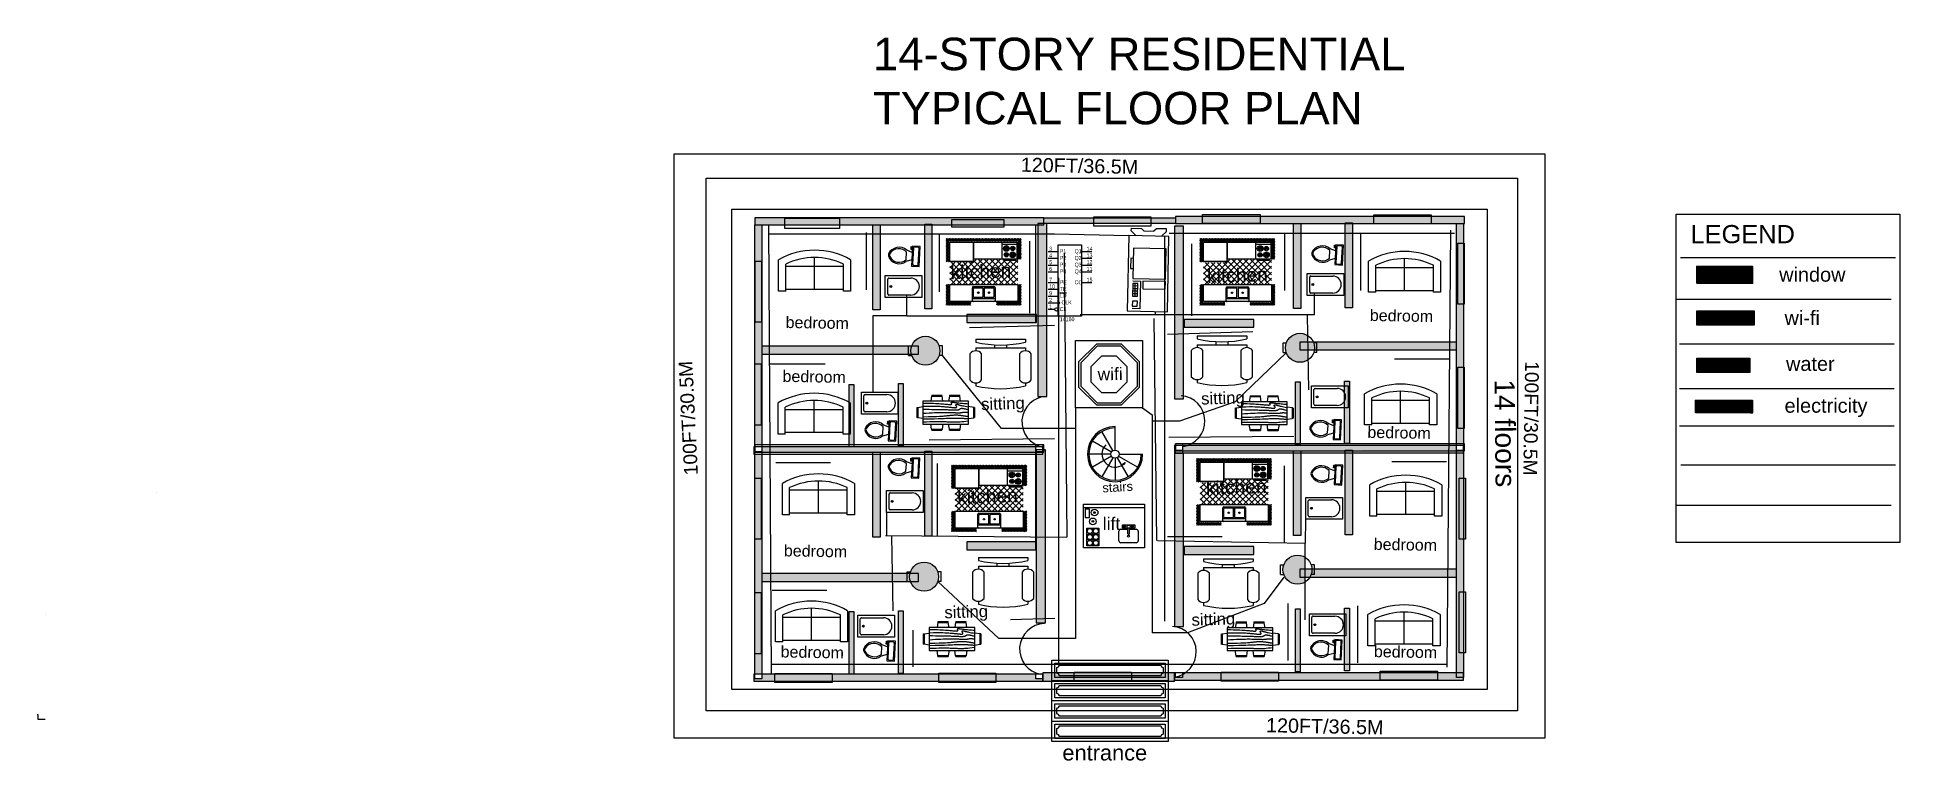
# Model space of a CAD drawing. Header units: inches. Extents: x -228269 to 13832, y -307 to 356953.
# Drawn here: x 35 to 13832, y -307 to 5054 of the extents above; entities outside this region: 2.
import ezdxf

# ---------------------------------------------------------------- set-up
doc = ezdxf.new("R2010")
doc.units = ezdxf.units.IN
doc.header["$MEASUREMENT"] = 0
doc.layers.get('0').update_dxf_attribs({"color": 40})
doc.layers.get('Defpoints').update_dxf_attribs({"color": 3})
for name, color, linetype in [('blocks', 151, 'Continuous'), ('CP-NAME', 7, 'Continuous'), ('door', 7, 'Continuous'), ('elec', 1, 'Continuous'), ('water', 5, 'Continuous'), ('wifi', 40, 'Continuous'), ('window', 6, 'Continuous')]:
    doc.layers.add(name, color=color, linetype=linetype)
doc.styles.get("Standard").update_dxf_attribs({"font": 'arial.ttf'})

msp = doc.modelspace()

# ---------------------------------------------------------------- texts
at = {"layer": 'blocks'}
for s, height, rotation, p in [('120FT/36.5M', 104.69, 358.8323, (7320, 4058)), ('100FT/30.5M', 102.09, 92.8208, (4929, 1811)), ('100FT/30.5M', 102.09, 269.0113, (11058, 2655)), ('14 floors', 149.3, 270.6236, (10830, 2519)), ('120FT/36.5M', 104.69, 358.8323, (9137, -95))]:
    msp.add_text(s, height=height, rotation=rotation, dxfattribs=at).set_placement(p)
msp.add_text('LEGEND', height=134.7, dxfattribs=at).set_placement((12282, 3528))
at = {"layer": 'CP-NAME'}
for s, p in [('window', (12939, 3243)), ('wi-fi', (12979, 2923)), ('water', (12990, 2582)), ('electricity', (12979, 2272))]:
    msp.add_text(s, height=105.5, dxfattribs=at).set_placement(p)
at = {"layer": 'CP-NAME', "insert": (6226, 5051), "char_height": 240.83, "attachment_point": 1}
msp.add_mtext_dynamic_manual_height_columns('14-STORY RESIDENTIAL TYPICAL FLOOR PLAN', width=4192.61, gutter_width=1204, heights=[0], dxfattribs=at)
at = {"layer": 'Defpoints'}
for s, height, rotation, p in [('kitchen', 101.4, 1.8453, (6803, 3261)), ('kitchen', 101.4, 1.8453, (8703, 3233)), ('bedroom', 85.1, 359.0135, (9906, 2952)), ('bedroom', 85.1, 359.0135, (5578, 2900)), ('bedroom', 85.1, 359.0135, (5555, 2501)), ('sitting', 88.7, 1.8453, (7028, 2291)), ('sitting', 88.7, 1.8453, (8658, 2332)), ('bedroom', 85.1, 359.0135, (9888, 2086)), ('kitchen', 101.4, 1.8453, (6851, 1595)), ('stairs', 67.9, 3.3621, (7927, 1681)), ('kitchen', 101.4, 1.8453, (8694, 1662)), ('bedroom', 85.1, 359.0135, (5565, 1208)), ('bedroom', 85.1, 359.0135, (9935, 1256)), ('sitting', 88.7, 1.8453, (6756, 748)), ('sitting', 88.7, 1.8453, (8587, 693)), ('bedroom', 85.1, 359.0135, (5541, 459)), ('bedroom', 85.1, 359.0135, (9936, 461))]:
    msp.add_text(s, height=height, rotation=rotation, dxfattribs=at).set_placement(p)
for s, height, p in [('lift', 93.5, (7928, 1403)), ('entrance', 115.6, (7629, -305))]:
    msp.add_text(s, height=height, dxfattribs=at).set_placement(p)
at = {"layer": 'wifi'}
msp.add_text('wifi', height=92.1, rotation=1.2173, dxfattribs=at).set_placement((7891, 2511))

# ---------------------------------------------------------------- blocks, each defined once
blk = doc.blocks.new('Bath Tub - 26 x 60 in.')
for p, q in [((8, -18), (10, -18)), ((9, -17), (9, -19))]:
    blk.add_line(p, q)
blk.add_lwpolyline([(0, -36), (0, 0), (60, 0), (60, -36)], close=True)
for points in [[(4, -30), (4, -6)], [(6, -4), (42, -4)], [(42, -32), (6, -32)]]:
    blk.add_lwpolyline(points)
for radius in [1.5, 1]:
    blk.add_circle((9, -18), radius)
for centre, radius, start, end in [((5.75, -5.75), 1.77, 81.8699, 188.1301), ((5.75, -30.25), 1.77, 171.8699, 278.1301), ((42, -18), 14, 270, 90)]:
    blk.add_arc(centre, radius, start, end)
blk = doc.blocks.new('Toilet - top')
for p, q in [((-10, -8.5), (-8, -8.5)), ((-10, -9.5), (-10, -8.5)), ((-7, -9.5), (-10, -9.5)), ((-8, -8.5), (-8, -8)), ((-7, -8), (-7, -9.5)), ((-4, -8), (-6, -14)), ((4, -14), (-4, -14)), ((4, -8), (6, -14)), ((9.5, -6), (9.5, -2))]:
    blk.add_line(p, q)
blk.add_lwpolyline([(10.5, -8), (10.5, 0), (-10.5, 0), (-10.5, -8)], close=True)
for points in [[(-9.5, -2), (-9.5, -6)], [(8.5, -1), (-8.5, -1)], [(-8.5, -7), (8.5, -7)]]:
    blk.add_lwpolyline(points)
for centre, radius, start, end in [((-8.6, -1.9), 0.884, 81.8699, 188.1301), ((-8.6, -6.1), 0.884, 171.8699, 278.1301), ((3.5, -21.6), 12.2, 141.4691, 247.9714), ((4.2, -21.8), 11.3, 136.3677, 238.9468), ((-3.5, -21.6), 12.2, 292.0284, 38.5307), ((-4.2, -21.8), 11.3, 301.053, 43.6321), ((8.6, -1.9), 0.884, 351.8699, 98.1301), ((8.6, -6.1), 0.884, 261.8699, 8.1301), ((0, -27.9), 4, 245.7318, 294.2682), ((0, -29), 4, 254.8605, 285.1395)]:
    blk.add_arc(centre, radius, start, end)
blk = doc.blocks.new('Staircase - Spiral')
for p, q in [((-2.2579, 3.91), (-14.25, 24.681)), ((0, 4.5), (0, 30)), ((-4.5, 0), (-28.5, 0)), ((-3.8566, 2.226), (-24.6818, 14.25)), ((4.5, 0), (30, 0)), ((-3.8954, -2.2492), (-24.6818, -14.2502)), ((-2.2755, -3.9415), (-14.25, -24.6819)), ((0, -4.5002), (0, -28.5002)), ((2.2614, -3.9171), (14.25, -24.6819)), ((3.8999, -2.2518), (24.6817, -14.2502)), ((8.5, -10.5002), (11, -9.0002)), ((9, -11.0002), (8.5, -10.5002)), ((9, -11.0002), (9.5, -11.5002)), ((11, -9.0002), (9.5, -11.5002))]:
    blk.add_line(p, q)
blk.add_circle((0, 0), 4.5)
for radius, start, end in [(30, 90, 0), (28.5, 90, 0), (14.2215, 135, 309.2894)]:
    blk.add_arc((0, 0), radius, start, end)
blk = doc.blocks.new('Kitchen Layout - 7 x 8 ft')
for p, q in [((-5, 81.3), (2.7, 89)), ((-5, 83.4), (0.6, 89)), ((-5, 85.6), (-1.6, 89)), ((-5, 87.7), (-3.7, 89)), ((-1, 85), (-5, 89)), ((-1, 82.9), (-5, 86.9)), ((-1, 80.7), (-5, 84.7)), ((-5, 79.2), (-1, 83.2)), ((-1, 78.6), (-5, 82.6)), ((-5, 77.1), (-1, 81.1)), ((-1, 76.5), (-5, 80.5)), ((-5, 75), (-1, 79)), ((1.1, 85), (-2.9, 89)), ((3.2, 85), (-0.8, 89)), ((0.8, 85), (4.8, 89)), ((5.3, 85), (1.3, 89)), ((2.9, 85), (6.9, 89)), ((7.5, 85), (3.5, 89)), ((5, 85), (9, 89)), ((9.6, 85), (5.6, 89)), ((7.2, 85), (11.2, 89)), ((11.7, 85), (7.7, 89)), ((9.3, 85), (13.3, 89)), ((13.8, 85), (9.8, 89)), ((11.4, 85), (15.4, 89)), ((15.9, 85), (11.9, 89)), ((13.5, 85), (17.5, 89)), ((18.1, 85), (14.1, 89)), ((15.7, 85), (19.7, 89)), ((20.2, 85), (16.2, 89)), ((17.8, 85), (21.8, 89)), ((22.3, 85), (18.3, 89)), ((19.9, 85), (23.9, 89)), ((24.4, 85), (20.4, 89)), ((22, 85), (26, 89)), ((26.5, 85), (22.5, 89)), ((24.1, 85), (28.1, 89)), ((28.7, 85), (24.7, 89)), ((26.3, 85), (30.3, 89)), ((30.8, 85), (26.8, 89)), ((28.4, 85), (32.4, 89)), ((32.9, 85), (28.9, 89)), ((30.5, 85), (34.5, 89)), ((35, 85), (31, 89)), ((32.6, 85), (36.6, 89)), ((37.2, 85), (33.2, 89)), ((34, 84), (96, 84)), ((34, 60), (34, 84)), ((34.7, 85), (38.7, 89)), ((39.3, 85), (35.3, 89)), ((36.9, 85), (40.9, 89)), ((41.4, 85), (37.4, 89)), ((39, 85), (43, 89)), ((43.5, 85), (39.5, 89)), ((41.1, 85), (45.1, 89)), ((45.6, 85), (41.6, 89)), ((43.2, 85), (47.2, 89)), ((47.8, 85), (43.8, 89)), ((45.4, 85), (49.4, 89)), ((49.9, 85), (45.9, 89)), ((47.5, 85), (51.5, 89)), ((52, 85), (48, 89)), ((49.6, 85), (53.6, 89)), ((54.1, 85), (50.1, 89)), ((51.7, 85), (55.7, 89)), ((56.2, 85), (52.2, 89)), ((53.8, 85), (57.8, 89)), ((58.4, 85), (54.4, 89)), ((56, 85), (60, 89)), ((60.5, 85), (56.5, 89)), ((58.1, 85), (62.1, 89)), ((62.6, 85), (58.6, 89)), ((60.2, 85), (64.2, 89)), ((64.7, 85), (60.7, 89)), ((62.3, 85), (66.3, 89)), ((66.9, 85), (62.9, 89)), ((64.4, 85), (68.4, 89)), ((69, 85), (65, 89)), ((66.6, 85), (70.6, 89)), ((71.1, 85), (67.1, 89)), ((68.7, 85), (72.7, 89)), ((73.2, 85), (69.2, 89)), ((70.8, 85), (74.8, 89)), ((75.3, 85), (71.3, 89)), ((72.9, 85), (76.9, 89)), ((77.5, 85), (73.5, 89)), ((74, 81), (95, 81)), ((75.1, 85), (79.1, 89)), ((79.6, 85), (75.6, 89)), ((77.2, 85), (81.2, 89)), ((81.7, 85), (77.7, 89)), ((79.3, 85), (83.3, 89)), ((83.8, 85), (79.8, 89)), ((81.4, 85), (85.4, 89)), ((85.9, 85), (81.9, 89)), ((83.5, 85), (87.5, 89)), ((88.1, 85), (84.1, 89)), ((85.7, 85), (89.7, 89)), ((90.2, 85), (86.2, 89)), ((87.8, 85), (91.8, 89)), ((92.3, 85), (88.3, 89)), ((89.9, 85), (93.9, 89)), ((94.4, 85), (90.4, 89)), ((92, 85), (96, 89)), ((96.6, 85), (92.6, 89)), ((94.1, 85), (98.1, 89)), ((101, 82.7), (94.7, 89)), ((96, 84), (96, 60)), ((96.3, 85), (100.3, 89)), ((101, 84.8), (96.8, 89)), ((97, 83.6), (101, 87.6)), ((97, 81.5), (101, 85.5)), ((101, 80.6), (97, 84.6)), ((97, 79.4), (101, 83.4)), ((101, 78.4), (97, 82.4)), ((97, 77.2), (101, 81.2)), ((101, 76.3), (97, 80.3)), ((97, 75.1), (101, 79.1)), ((101, 86.9), (98.9, 89)), ((-1, 74.4), (-5, 78.4)), ((-5, 72.8), (-1, 76.8)), ((-1, 72.2), (-5, 76.2)), ((-5, 70.7), (-1, 74.7)), ((-1, 70.1), (-5, 74.1)), ((-5, 68.6), (-1, 72.6)), ((-1, 68), (-5, 72)), ((-5, 66.5), (-1, 70.5)), ((-1, 65.9), (-5, 69.9)), ((-5, 64.3), (-1, 68.3)), ((-1, 63.8), (-5, 67.8)), ((-5, 62.2), (-1, 66.2)), ((-1, 61.6), (-5, 65.6)), ((-5, 60.1), (-1, 64.1)), ((-1, 59.5), (-5, 63.5)), ((-5, 58), (-1, 62)), ((-1, 57.4), (-5, 61.4)), ((-1.7, 56), (-5, 59.3)), ((-3.8, 56), (-5, 57.2)), ((-4.9, 56), (-1, 59.9)), ((-2.7, 56), (-1, 57.7)), ((0, 57), (33, 57)), ((0, 30.6), (24.4, 55)), ((0, 39.1), (15.9, 55)), ((0, 47.5), (7.5, 55)), ((1.9, 24), (32.9, 55)), ((33.8, 24), (2.8, 55)), ((10.4, 24), (45.9, 59.5)), ((42.3, 24), (11.3, 55)), ((18.9, 24), (54.4, 59.5)), ((50.7, 24), (19.7, 55)), ((27.4, 24), (62.9, 59.5)), ((59.2, 24), (28.2, 55)), ((31, 55), (31, 56)), ((32, 55), (31, 55)), ((32, 56), (32, 55)), ((33, 55.1), (37.4, 59.5)), ((67.7, 24), (33.7, 58)), ((96, 60), (34, 60)), ((35.9, 24), (71.4, 59.5)), ((76.2, 24), (40.7, 59.5)), ((44.3, 24), (77.8, 57.5)), ((84.7, 24), (49.2, 59.5)), ((52.8, 24), (86.3, 57.5)), ((93.2, 24), (57.7, 59.5)), ((61.3, 24), (96, 58.7)), ((96, 29.7), (66.2, 59.5)), ((96, 38.1), (76.6, 57.5)), ((80, 60), (80, 59)), ((82, 59), (82, 60)), ((96, 46.6), (85.1, 57.5)), ((87, 59), (87, 60)), ((89, 60), (89, 59)), ((96, 55.1), (93.6, 57.5)), ((101, 74.2), (97, 78.2)), ((97, 73), (101, 77)), ((101, 72.1), (97, 76.1)), ((97, 70.9), (101, 74.9)), ((101, 69.9), (97, 73.9)), ((97, 68.8), (101, 72.8)), ((101, 67.8), (97, 71.8)), ((97, 66.6), (101, 70.6)), ((101, 65.7), (97, 69.7)), ((97, 64.5), (101, 68.5)), ((101, 63.6), (97, 67.6)), ((97, 62.4), (101, 66.4)), ((101, 61.5), (97, 65.5)), ((97, 60.3), (101, 64.3)), ((100.3, 60), (97, 63.3)), ((98.2, 60), (97, 61.2)), ((98.8, 60), (101, 62.2)), ((101, 60), (101, 60)), ((25.3, 24), (0, 49.3)), ((16.8, 24), (0, 40.8)), ((8.3, 24), (0, 32.3)), ((69.8, 24), (96, 50.2)), ((78.3, 24), (96, 41.7)), ((86.8, 24), (96, 33.2)), ((-5, 21.9), (-2.9, 24)), ((-5, 19.8), (-1, 23.8)), ((-1, 19.2), (-5, 23.2)), ((-5, 17.7), (-1, 21.7)), ((-1, 17.1), (-5, 21.1)), ((-5, 15.6), (-1, 19.6)), ((-1, 15), (-5, 19)), ((-5, 13.4), (-1, 17.4)), ((-1, 12.8), (-5, 16.8)), ((-5, 11.3), (-1, 15.3)), ((-1, 10.7), (-5, 14.7)), ((-5, 9.2), (-1, 13.2)), ((-1, 8.6), (-5, 12.6)), ((-5, 7.1), (-1, 11.1)), ((-1, 6.5), (-5, 10.5)), ((-5, 4.9), (-1, 8.9)), ((-1, 4.4), (-5, 8.4)), ((-5, 2.8), (-1, 6.8)), ((-1, 2.2), (-5, 6.2)), ((-5, 0.7), (-1, 4.7)), ((-1, 0.1), (-5, 4.1)), ((-5, -1.4), (-1, 2.6)), ((2, -5), (-5, 2)), ((-5, -3.5), (-1, 0.5)), ((-1, 21.3), (-3.7, 24)), ((-1, 23.5), (-1.5, 24)), ((0, 24), (96, 24)), ((0, 0), (0, 24)), ((96, 0), (0, 0)), ((64, 4), (32, 4)), ((47.3, 6.5), (47.3, 18.5)), ((48.8, 18.5), (48.8, 6.5)), ((93.2, -5), (101, 2.8)), ((95.2, 24), (96, 24.8)), ((95.4, -5), (101, 0.6)), ((96, 24), (96, 0)), ((97, 22.1), (98.9, 24)), ((97, 20), (101, 24)), ((101, 19), (97, 23)), ((97, 17.9), (101, 21.9)), ((101, 16.9), (97, 20.9)), ((97, 15.7), (101, 19.7)), ((101, 14.8), (97, 18.8)), ((97, 13.6), (101, 17.6)), ((101, 12.7), (97, 16.7)), ((97, 11.5), (101, 15.5)), ((101, 10.5), (97, 14.5)), ((97, 9.4), (101, 13.4)), ((101, 8.4), (97, 12.4)), ((97, 7.2), (101, 11.2)), ((101, 6.3), (97, 10.3)), ((97, 5.1), (101, 9.1)), ((101, 4.2), (97, 8.2)), ((97, 3), (101, 7)), ((101, 2.1), (97, 6.1)), ((97, 0.9), (101, 4.9)), ((101, -0.1), (97, 3.9)), ((101, -2.2), (97, 1.8)), ((101, 21.2), (98.2, 24)), ((101, 23.3), (100.3, 24)), ((-0.1, -5), (-5, -0.1)), ((-2.2, -5), (-5, -2.2)), ((-4.4, -5), (-5, -4.4)), ((-4.3, -5), (-0.3, -1)), ((-2.2, -5), (1.8, -1)), ((-0.1, -5), (3.9, -1)), ((4.1, -5), (0.1, -1)), ((2, -5), (6, -1)), ((6.2, -5), (2.2, -1)), ((4.1, -5), (8.1, -1)), ((8.4, -5), (4.4, -1)), ((6.3, -5), (10.3, -1)), ((10.5, -5), (6.5, -1)), ((8.4, -5), (12.4, -1)), ((12.6, -5), (8.6, -1)), ((10.5, -5), (14.5, -1)), ((14.7, -5), (10.7, -1)), ((12.6, -5), (16.6, -1)), ((16.8, -5), (12.8, -1)), ((14.8, -5), (18.8, -1)), ((19, -5), (15, -1)), ((16.9, -5), (20.9, -1)), ((21.1, -5), (17.1, -1)), ((19, -5), (23, -1)), ((23.2, -5), (19.2, -1)), ((21.1, -5), (25.1, -1)), ((25.3, -5), (21.3, -1)), ((23.2, -5), (27.2, -1)), ((27.5, -5), (23.5, -1)), ((25.4, -5), (29.4, -1)), ((29.6, -5), (25.6, -1)), ((27.5, -5), (30, -2.5)), ((30, -3.3), (27.7, -1)), ((29.6, -5), (30, -4.6)), ((30, -1.2), (29.8, -1)), ((66, -2.5), (67.5, -1)), ((66, -4.7), (69.7, -1)), ((69.9, -5), (66, -1.1)), ((67.8, -5), (66, -3.2)), ((67.8, -5), (71.8, -1)), ((72, -5), (68, -1)), ((69.9, -5), (73.9, -1)), ((74.1, -5), (70.1, -1)), ((72, -5), (76, -1)), ((76.2, -5), (72.2, -1)), ((74.1, -5), (78.1, -1)), ((78.4, -5), (74.4, -1)), ((76.3, -5), (80.3, -1)), ((80.5, -5), (76.5, -1)), ((78.4, -5), (82.4, -1)), ((82.6, -5), (78.6, -1)), ((80.5, -5), (84.5, -1)), ((84.7, -5), (80.7, -1)), ((82.6, -5), (86.6, -1)), ((86.9, -5), (82.9, -1)), ((84.8, -5), (88.8, -1)), ((89, -5), (85, -1)), ((86.9, -5), (90.9, -1)), ((91.1, -5), (87.1, -1)), ((89, -5), (93, -1)), ((93.2, -5), (89.2, -1)), ((91.1, -5), (95.1, -1)), ((95.3, -5), (91.3, -1)), ((97.5, -5), (93.5, -1)), ((99.6, -5), (95.6, -1)), ((101, -4.3), (97, -0.3)), ((97.5, -5), (101, -1.5)), ((99.6, -5), (101, -3.6))]:
    blk.add_line(p, q)
for points in [[(0, 56), (0, 84), (33, 84), (33, 56)], [(74, 60), (74, 84), (95, 84), (95, 60)], [(76, 58), (76, 59), (93, 59), (93, 58)]]:
    blk.add_lwpolyline(points, close=True)
for points in [[(32, 1.5), (32, 19.5)], [(33.5, 21), (62.5, 21)], [(33.5, 6.5), (33.5, 18.5)], [(62.5, 0), (33.5, 0)], [(34.5, 19.5), (46.3, 19.5)], [(46.3, 5.5), (34.5, 5.5)], [(49.8, 19.5), (61.5, 19.5)], [(61.5, 5.5), (49.8, 5.5)], [(62.5, 18.5), (62.5, 6.5)], [(64, 19.5), (64, 1.5)]]:
    blk.add_lwpolyline(points)
for centre, radius in [((80, 75), 4), ((80, 75), 3), ((80, 66), 3), ((80, 75), 2), ((80, 66), 2), ((80, 75), 1), ((80, 66), 1), ((89, 66), 4), ((89, 75), 3), ((89, 66), 3), ((89, 75), 2), ((89, 66), 2), ((89, 75), 1), ((89, 66), 1), ((40.5, 12.5), 1), ((40.5, 12.5), 0.5), ((55.5, 12.5), 1), ((55.5, 12.5), 0.5)]:
    blk.add_circle(centre, radius)
for centre, radius, start, end in [((33.5, 19.5), 1.5, 90, 180), ((33.5, 1.5), 1.5, 180, 270), ((34.5, 18.5), 1, 90, 180), ((34.5, 6.5), 1, 180, 270), ((46.3, 18.5), 1, 0, 90), ((46.3, 6.5), 1, 270, 0), ((49.8, 18.5), 1, 90, 180), ((49.8, 6.5), 1, 180, 270), ((61.5, 18.5), 1, 0, 90), ((61.5, 6.5), 1, 270, 0), ((62.5, 19.5), 1.5, 0, 90), ((62.5, 1.5), 1.5, 270, 0)]:
    blk.add_arc(centre, radius, start, end)
blk = doc.blocks.new('Sofa - Roundback Loveseat 5 ft.')
at = {"linetype": 'Continuous'}
for p, q in [((-24, -33.99998), (-24, -11.46958)), ((-23.9998, -13.38178), (23.99986, -13.38178)), ((0, -32.44198), (0, -5.99998)), ((24.00004, -33.99998), (24.00004, -11.46958)), ((-24, -32.44198), (24.00004, -32.44198))]:
    blk.add_line(p, q, dxfattribs=at)
for points in [[(-24, -33.99998), (-30, -33.99998), (-30, -7.99998)], [(30.00004, -7.99998), (30.00004, -33.99998), (24.00004, -33.99998)]]:
    blk.add_lwpolyline(points, dxfattribs=at)
for centre, radius, start, end in [((0, -60.24998), 60.24998, 60.13715, 119.8628), ((0, -61.38438), 55.38444, 64.32083, 115.6792)]:
    blk.add_arc(centre, radius, start, end, dxfattribs=at)
blk = doc.blocks.new('Chair - Desk')
at = {"linetype": 'Continuous'}
for p, q in [((-8.5, 0), (-8.5, -1)), ((-8.5, 0), (8.5, 0)), ((8.5, 0), (8.5, -1)), ((-10.5, -5), (-10.5, -14)), ((-8.5, -3), (-8.5, -4)), ((-8.5, -3), (8.5, -3)), ((-6.5, -14), (-6.5, -5)), ((-2, -3), (-2, -1.9355)), ((2, -1.9576), (2, -3)), ((6.5, -5), (6.5, -14)), ((8.5, -3), (8.5, -4)), ((10.5, -14), (10.5, -5)), ((-8.5, -15), (-8.5, -16)), ((8.5, -15), (8.5, -16))]:
    blk.add_line(p, q, dxfattribs=at)
for centre, radius, start, end in [((-8.5, -6.5), 2.5, 36.8699, 143.1301), ((0, 34.625), 36.625, 256.5803, 283.4197), ((8.5, -6.5), 2.5, 36.8699, 143.1301), ((-8.5, -12.5), 2.5, 216.8699, 323.1301), ((0, 19.625), 36.625, 256.5803, 283.4197), ((8.5, -12.5), 2.5, 216.8699, 323.1301)]:
    blk.add_arc(centre, radius, start, end, dxfattribs=at)
blk = doc.blocks.new('Dining Set - 36 x 72 in.')
at = {"linetype": 'Continuous'}
for p, q in [((-45.5, 8), (-44.5004, 8.15617)), ((-45.5, 8), (-45.5, -8)), ((-44.5, -8.15843), (-44.5, 8.15338)), ((-44.0006, 8.23428), (-35.9976, 9.48474)), ((-44, 8.23041), (-44, -8.23915)), ((36, 18), (-36, 18)), ((-36, 18), (-36, -18)), ((-22.2343, 26.00059), (-23.4847, 17.99762)), ((-22.2304, 26), (-5.7608, 26)), ((-22, 27.5), (-22.1562, 26.50042)), ((-5.8416, 26.5), (-22.1534, 26.5)), ((-22, 27.5), (-6, 27.5)), ((-5.8437, 26.49966), (-6, 27.5)), ((-4.5152, 17.99762), (-5.7655, 25.99926)), ((5.7657, 26.00059), (4.5153, 17.99762)), ((5.7696, 26), (22.2392, 26)), ((6, 27.5), (5.8438, 26.50042)), ((22.1584, 26.5), (5.8466, 26.5)), ((6, 27.5), (22, 27.5)), ((22.1563, 26.49966), (22, 27.5)), ((23.4848, 17.99762), (22.2345, 25.99926)), ((44.0006, 8.23428), (35.9976, 9.48474)), ((36, -18), (36, 18)), ((44, 8.23041), (44, -8.23915)), ((44.5, -8.15843), (44.5, 8.15338)), ((45.5, 8), (44.5005, 8.15617)), ((45.5, 8), (45.5, -8)), ((-44.4997, -8.15631), (-45.5, -8)), ((-35.9976, -9.48476), (-43.9993, -8.2345)), ((-36, -18), (36, -18)), ((-22.2343, -26.0006), (-23.4847, -17.99762)), ((-22.2304, -26), (-5.7608, -26)), ((-22, -27.5), (-22.1562, -26.50044)), ((-5.8416, -26.5), (-22.1534, -26.5)), ((-22, -27.5), (-6, -27.5)), ((-5.8437, -26.49967), (-6, -27.5)), ((-4.5152, -17.99762), (-5.7655, -25.99928)), ((5.7657, -26.0006), (4.5153, -17.99762)), ((5.7696, -26), (22.2392, -26)), ((6, -27.5), (5.8438, -26.50044)), ((22.1584, -26.5), (5.8466, -26.5)), ((6, -27.5), (22, -27.5)), ((22.1563, -26.49967), (22, -27.5)), ((23.4848, -17.99762), (22.2345, -25.99928)), ((35.9976, -9.48476), (43.9993, -8.2345)), ((44.4997, -8.15631), (45.5, -8))]:
    blk.add_line(p, q, dxfattribs=at)
for points in [[(-36, 15), (-31.1772, 14.97754), (-26.8079, 14.91406), (-22.8538, 14.81543), (-19.276, 14.6875), (-16.0362, 14.53613), (-13.0957, 14.36718), (-10.4159, 14.18652), (-7.9583, 14), (-5.6904, 13.81315), (-3.6035, 13.63021), (-1.6954, 13.45508), (0.0365, 13.29166), (1.5945, 13.14388), (2.9811, 13.01562), (4.1988, 12.9108), (5.25, 12.83333), (6.1393, 12.78613), (6.8802, 12.76823), (7.4883, 12.77767), (7.9792, 12.8125), (8.3685, 12.87077), (8.6719, 12.95052), (8.9049, 13.0498), (9.0833, 13.16666), (9.2205, 13.29899), (9.3216, 13.44401), (9.3895, 13.59879), (9.4271, 13.76041), (9.4373, 13.92594), (9.4232, 14.09245), (9.3875, 14.257), (9.3333, 14.41666), (9.2638, 14.56917), (9.1836, 14.71484), (9.0975, 14.85465), (9.0104, 14.98958), (8.9272, 15.1206), (8.8529, 15.2487), (8.7922, 15.37483), (8.75, 15.5), (8.7305, 15.62467), (8.7344, 15.74739), (8.7617, 15.86621), (8.8125, 15.97916), (8.8867, 16.08431), (8.9844, 16.17968), (9.1055, 16.26334), (9.25, 16.33333), (9.4189, 16.38802), (9.6172, 16.42708), (9.8506, 16.45052), (10.125, 16.45833), (10.4463, 16.45052), (10.8203, 16.42708), (11.2529, 16.38802), (11.75, 16.33333), (12.3184, 16.26318), (12.9694, 16.17838), (13.7151, 16.07991), (14.5677, 15.96875), (15.5395, 15.84586), (16.6426, 15.71224), (17.8893, 15.56884), (19.2917, 15.41666), (20.859, 15.25667), (22.5879, 15.08984), (24.4721, 14.91715), (26.5052, 14.73958), (28.6809, 14.5581), (30.9929, 14.3737), (33.4347, 14.18733), (36, 14)], [(-36, 10), (-28.9766, 10.14274), (-23.1725, 10.20442), (-18.4241, 10.19775), (-14.5677, 10.13541), (-11.4399, 10.03011), (-8.877, 9.89453), (-6.7154, 9.74137), (-4.7917, 9.58333), (-2.9698, 9.43082), (-1.2246, 9.28515), (0.4415, 9.14534), (2.026, 9.01041), (3.5266, 8.87939), (4.9408, 8.7513), (6.266, 8.62516), (7.5, 8.5), (8.6411, 8.37549), (9.6914, 8.2539), (10.6538, 8.13818), (11.5312, 8.03125), (12.3267, 7.93603), (13.043, 7.85547), (13.6831, 7.79248), (14.25, 7.75), (14.7471, 7.7303), (15.1797, 7.73307), (15.5537, 7.75732), (15.875, 7.80208), (16.1494, 7.86637), (16.3828, 7.94922), (16.5811, 8.04964), (16.75, 8.16666), (16.8944, 8.29915), (17.0143, 8.44531), (17.1089, 8.60319), (17.1771, 8.77083), (17.218, 8.94629), (17.2305, 9.1276), (17.2137, 9.31282), (17.1667, 9.5), (17.0895, 9.6875), (16.987, 9.875), (16.8649, 10.0625), (16.7292, 10.25), (16.5856, 10.4375), (16.4401, 10.625), (16.2985, 10.8125), (16.1667, 11), (16.05, 11.18733), (15.9518, 11.3737), (15.8752, 11.5581), (15.8229, 11.73958), (15.798, 11.91715), (15.8034, 12.08984), (15.842, 12.25667), (15.9167, 12.41666), (16.0295, 12.56836), (16.1784, 12.70833), (16.3605, 12.83268), (16.5729, 12.9375), (16.8127, 13.01888), (17.0768, 13.07291), (17.3625, 13.0957), (17.6667, 13.08333), (17.9894, 13.03312), (18.3418, 12.94726), (18.7382, 12.82918), (19.1927, 12.68229), (19.7195, 12.51001), (20.3327, 12.31575), (21.0465, 12.10294), (21.875, 11.875), (22.8357, 11.63354), (23.959, 11.37304), (25.2786, 11.08618), (26.8282, 10.76562), (28.6414, 10.40405), (30.752, 9.99414), (33.1936, 9.52856), (36, 9)], [(-36, 5.5), (-30.7157, 5.3348), (-26.069, 5.20963), (-21.9946, 5.11767), (-18.4271, 5.05208), (-15.3009, 5.00602), (-12.5508, 4.97265), (-10.1112, 4.94515), (-7.9167, 4.91666), (-5.909, 4.88167), (-4.0586, 4.83984), (-2.3429, 4.79215), (-0.7396, 4.73958), (0.7739, 4.6831), (2.22, 4.6237), (3.6213, 4.56233), (5, 4.5), (6.373, 4.43782), (7.7344, 4.3776), (9.0723, 4.32129), (10.375, 4.27083), (11.6309, 4.22819), (12.8281, 4.19531), (13.9551, 4.17415), (15, 4.16666), (15.954, 4.17448), (16.819, 4.19791), (17.6001, 4.23698), (18.3021, 4.29166), (18.9299, 4.36198), (19.4883, 4.44791), (19.9823, 4.54948), (20.4167, 4.66666), (20.7969, 4.79899), (21.1302, 4.94401), (21.4245, 5.09879), (21.6875, 5.26041), (21.9271, 5.42594), (22.1511, 5.59245), (22.3672, 5.757), (22.5834, 5.91666), (22.8065, 6.06868), (23.0404, 6.21093), (23.2879, 6.34147), (23.5521, 6.45833), (23.8358, 6.55957), (24.142, 6.64323), (24.4735, 6.70735), (24.8334, 6.75), (25.2235, 6.76969), (25.642, 6.76692), (26.0858, 6.74267), (26.5521, 6.69791), (27.0379, 6.63362), (27.5404, 6.55078), (28.0565, 6.45036), (28.5834, 6.33333), (29.1242, 6.19987), (29.7071, 6.04687), (30.3661, 5.87044), (31.1354, 5.66666), (32.0493, 5.43164), (33.142, 5.16146), (34.4475, 4.85221), (36, 4.5)], [(-36, -1), (-30.7915, -0.6591), (-26.0195, -0.38216), (-21.6519, -0.16284), (-17.6563, 0.00521), (-14.0005, 0.12833), (-10.6523, 0.21289), (-7.5796, 0.26522), (-4.75, 0.29166), (-2.134, 0.29793), (0.2878, 0.28711), (2.5317, 0.26163), (4.6146, 0.22396), (6.5529, 0.17651), (8.3633, 0.12174), (10.0623, 0.06209), (11.6667, 0), (13.1899, -0.06201), (14.6341, -0.1211), (15.9982, -0.17432), (17.2813, -0.21875), (18.4823, -0.25147), (19.6003, -0.26953), (20.6343, -0.27002), (21.5834, -0.25), (22.4481, -0.20768), (23.2357, -0.14584), (23.9549, -0.06836), (24.6146, 0.02083), (25.2235, 0.11784), (25.7904, 0.21875), (26.3241, 0.31966), (26.8334, 0.41666), (27.3265, 0.50618), (27.8099, 0.58593), (28.2894, 0.65397), (28.7709, 0.70833), (29.2601, 0.74707), (29.763, 0.76823), (30.2855, 0.76985), (30.8334, 0.75), (31.4088, 0.70784), (31.9994, 0.64713), (32.589, 0.57275), (33.1615, 0.48958), (33.7008, 0.4025), (34.1908, 0.3164), (34.6153, 0.23616), (34.9584, 0.16666), (35.2099, 0.11165), (35.3848, 0.07031), (35.504, 0.04069), (35.5886, 0.02083), (35.6594, 0.00879), (35.7377, 0.0026), (35.8442, 0.00032), (36, 0)], [(-36, -6.5), (-27.1843, -6.31267), (-20.084, -6.1263), (-14.469, -5.9419), (-10.1094, -5.76042), (-6.7752, -5.58285), (-4.2363, -5.41016), (-2.2629, -5.24333), (-0.625, -5.08334), (0.8708, -4.93099), (2.2715, -4.78646), (3.5872, -4.64974), (4.8281, -4.52084), (6.0046, -4.39974), (7.127, -4.28646), (8.2053, -4.18099), (9.25, -4.08334), (10.2705, -3.99382), (11.2734, -3.91407), (12.2647, -3.84603), (13.25, -3.79167), (14.2354, -3.75293), (15.2266, -3.73177), (16.2295, -3.73015), (17.25, -3.75), (18.2912, -3.79248), (19.3451, -3.85547), (20.4009, -3.93604), (21.4479, -4.03125), (22.4754, -4.13819), (23.4727, -4.25391), (24.4289, -4.37549), (25.3334, -4.5), (26.1785, -4.62492), (26.9694, -4.74935), (27.7145, -4.87281), (28.4219, -4.99479), (29.1, -5.11483), (29.7572, -5.23242), (30.4016, -5.34709), (31.0417, -5.45834), (31.6837, -5.56437), (32.3262, -5.65821), (32.9658, -5.73153), (33.599, -5.77604), (34.2224, -5.78345), (34.8327, -5.74545), (35.4264, -5.65373), (36, -5.5)], [(-36, -10), (-26.4022, -9.81299), (-18.4675, -9.62891), (-11.9839, -9.45069), (-6.7396, -9.28125), (-2.5226, -9.12354), (0.8789, -8.98047), (3.6769, -8.85498), (6.0833, -8.75), (8.2767, -8.66765), (10.3021, -8.60677), (12.1712, -8.56543), (13.8958, -8.54167), (15.4876, -8.53353), (16.9583, -8.53907), (18.3197, -8.55632), (19.5834, -8.58334), (20.7616, -8.61841), (21.8685, -8.66081), (22.9188, -8.71004), (23.9271, -8.76563), (24.9081, -8.82707), (25.8763, -8.89388), (26.8465, -8.96558), (27.8334, -9.04167), (28.8474, -9.12118), (29.8828, -9.20117), (30.93, -9.27824), (31.9792, -9.34896), (33.0205, -9.40991), (34.0443, -9.45768), (35.0407, -9.48885), (36, -9.5)], [(-36, -14.5), (-30.0881, -14.33513), (-25.0332, -14.21224), (-20.7312, -14.12647), (-17.0781, -14.07292), (-13.97, -14.04671), (-11.3027, -14.04297), (-8.9724, -14.05681), (-6.875, -14.08334), (-4.9224, -14.11833), (-3.0905, -14.16016), (-1.3709, -14.20785), (0.2448, -14.26042), (1.7647, -14.3169), (3.1973, -14.3763), (4.5507, -14.43767), (5.8333, -14.5), (7.0554, -14.5621), (8.235, -14.62175), (9.3922, -14.67652), (10.5469, -14.72396), (11.7192, -14.76164), (12.929, -14.78711), (14.1965, -14.79794), (15.5417, -14.79167), (16.9933, -14.76424), (18.6152, -14.70508), (20.4804, -14.60197), (22.6615, -14.44271), (25.2312, -14.21509), (28.2624, -13.9069), (31.8277, -13.50594), (36, -13)]]:
    blk.add_lwpolyline(points, dxfattribs=at)
blk = doc.blocks.new('Copy Machine')
at = {"linetype": 'Continuous'}
for p, q in [((0, 0), (0, -16)), ((30, 0), (0, 0)), ((30, -16), (30, 0)), ((-3, -1), (-3, -5)), ((-2, -1), (-3, -1)), ((-3, -5), (-2, -6)), ((0, -3), (-2, -1)), ((-2, -10), (-2, -6)), ((5, -1), (5, -14)), ((17, -1), (5, -1)), ((17, -14), (17, -1)), ((18, -1), (18, -10)), ((21, -1), (18, -1)), ((21, -10), (21, -1)), ((-3, -11), (-2, -10)), ((-3, -15), (-3, -11)), ((0, -13), (-2, -15)), ((5, -14), (17, -14)), ((9, -14), (9, -15)), ((13, -15), (13, -14)), ((18, -10), (21, -10)), ((18, -14), (18, -11)), ((18, -11), (29, -11)), ((24, -12), (19, -12)), ((19, -12), (19, -14)), ((24, -13), (19, -13)), ((19, -14), (24, -14)), ((20, -12), (20, -14)), ((21, -14), (21, -12)), ((22, -12), (22, -14)), ((23, -14), (23, -12)), ((24, -14), (24, -12)), ((28, -12), (26, -12)), ((26, -12), (26, -14)), ((26, -14), (28, -14)), ((28, -14), (28, -12)), ((29, -11), (29, -14)), ((-2, -15), (-3, -15)), ((0, -16), (30, -16)), ((9, -15), (13, -15))]:
    blk.add_line(p, q, dxfattribs=at)
blk = doc.blocks.new('14160 CMOS IC')
for p, q in [((0, 0), (0.3, 0)), ((1, 0), (1.3, 0)), ((0, -0.2), (0.3, -0.2)), ((1, -0.2), (1.3, -0.2)), ((0, -0.4), (0.3, -0.4)), ((1, -0.4), (1.3, -0.4)), ((0, -0.6), (0.3, -0.6)), ((1, -0.6), (1.3, -0.6)), ((0, -0.925), (0.3, -0.925)), ((0, -1.125), (0.3, -1.125)), ((1, -0.925), (1.3, -0.925)), ((0, -1.325), (0.3, -1.325)), ((0, -1.525), (0.3, -1.525)), ((0.35, -1.525), (0.3, -1.475)), ((0.3, -1.575), (0.35, -1.525)), ((0.2, -1.725), (0, -1.725))]:
    blk.add_line(p, q)
blk.add_lwpolyline([(0.3, -1.925), (0.3, 0.2), (1, 0.2), (1, -1.925)], close=True)
blk.add_circle((0.25, -1.725), 0.05)
at = {"width": 0.75}
for s, p in [('3', (0.033, 0.025)), ('P1', (0.35, -0.05)), ('Q1', (0.791, -0.05)), ('14', (1.149, 0.025)), ('4', (0.033, -0.175)), ('P2', (0.35, -0.25)), ('Q2', (0.791, -0.25)), ('13', (1.149, -0.175)), ('5', (0.033, -0.375)), ('6', (0.033, -0.575)), ('P3', (0.35, -0.45)), ('Q3', (0.791, -0.45)), ('12', (1.149, -0.375)), ('11', (1.149, -0.575)), ('P4', (0.35, -0.65)), ('Q4', (0.791, -0.65)), ('7', (0.033, -0.9)), ('PE', (0.35, -0.975)), ('CO', (0.791, -0.975)), ('15', (1.149, -0.9)), ('10', (0.033, -1.1)), ('TE', (0.35, -1.175)), ('9', (0.033, -1.3)), ('2', (0.033, -1.5)), ('%%OLD%%O', (0.35, -1.375)), ('1', (0.033, -1.7)), ('CLK', (0.4, -1.575)), ('CL', (0.35, -1.775)), ('14160', (0.35, -2.075))]:
    blk.add_text(s, height=0.12, dxfattribs=at).set_placement(p)
blk = doc.blocks.new('Garage Door - Paneled 10 ft.')
for p, q in [((0, 63), (120, 63)), ((120, 42), (0, 42)), ((0, 21), (120, 21))]:
    blk.add_line(p, q)
for points in [[(0, 0), (0, 84), (120, 84), (120, 0)], [(3, 66), (3, 81), (117, 81), (117, 66)], [(3, 45), (3, 60), (117, 60), (117, 45)], [(3, 24), (3, 39), (117, 39), (117, 24)], [(3, 3), (3, 18), (117, 18), (117, 3)]]:
    blk.add_lwpolyline(points, close=True)
for points in [[(7.5, 79), (112.5, 79)], [(5, 70.5), (5, 76.5)], [(112.5, 68), (7.5, 68)], [(7.5, 58), (112.5, 58)], [(115, 76.5), (115, 70.5)], [(5, 49.5), (5, 55.5)], [(112.5, 47), (7.5, 47)], [(115, 55.5), (115, 49.5)], [(5, 28.5), (5, 34.5)], [(7.5, 37), (112.5, 37)], [(112.5, 26), (7.5, 26)], [(115, 34.5), (115, 28.5)], [(5, 7.5), (5, 13.5)], [(7.5, 16), (112.5, 16)], [(112.5, 5), (7.5, 5)], [(115, 13.5), (115, 7.5)]]:
    blk.add_lwpolyline(points)
for centre, start, end in [((4.9375, 79.0625), 271.3972, 358.6028), ((115.0625, 79.0625), 181.3972, 268.6028), ((4.9375, 67.9375), 1.397181, 88.60282), ((4.9375, 58.0625), 271.3972, 358.6028), ((115.0625, 67.9375), 91.39719, 178.6028), ((115.0625, 58.0625), 181.3972, 268.6028), ((4.9375, 46.9375), 1.397181, 88.60282), ((115.0625, 46.9375), 91.39719, 178.6028), ((4.9375, 37.0625), 271.3972, 358.6028), ((4.9375, 25.9375), 1.397181, 88.60282), ((115.0625, 37.0625), 181.3972, 268.6028), ((115.0625, 25.9375), 91.39719, 178.6028), ((4.9375, 16.0625), 271.3972, 358.6028), ((4.9375, 4.9375), 1.397181, 88.60282), ((115.0625, 16.0625), 181.3972, 268.6028), ((115.0625, 4.9375), 91.39719, 178.6028)]:
    blk.add_arc(centre, 2.5633, start, end)
blk = doc.blocks.new('Hot Tub')
for p, q in [((0, 0), (0, 69.12)), ((0, 69.12), (69.12, 69.12)), ((21.601, 65.456), (3.272, 47.128)), ((22.464, 63.396), (5.358, 46.29)), ((47.521, 65.456), (21.601, 65.456)), ((46.656, 63.396), (22.464, 63.396)), ((63.763, 46.29), (46.656, 63.396)), ((65.849, 47.128), (47.521, 65.456)), ((69.12, 69.12), (69.12, 0)), ((3.272, 47.128), (3.272, 21.208)), ((5.358, 46.29), (5.358, 22.098)), ((26.785, 53.097), (15.788, 42.101)), ((15.788, 42.101), (15.788, 26.549)), ((42.337, 53.097), (26.785, 53.097)), ((53.333, 42.101), (42.337, 53.097)), ((53.333, 26.549), (53.333, 42.101)), ((63.763, 22.098), (63.763, 46.29)), ((65.849, 21.208), (65.849, 47.128)), ((3.272, 21.208), (21.601, 2.88)), ((5.358, 22.098), (22.464, 4.992)), ((15.788, 26.549), (26.785, 15.552)), ((42.337, 15.552), (53.333, 26.549)), ((46.656, 4.992), (63.763, 22.098)), ((47.521, 2.88), (65.849, 21.208)), ((69.12, 0), (0, 0)), ((21.601, 2.88), (47.521, 2.88)), ((22.464, 4.992), (46.656, 4.992)), ((26.785, 15.552), (42.337, 15.552))]:
    blk.add_line(p, q)
blk = doc.blocks.new('Motor')
at = {"color": 7}
for p, q in [((0, 0.05), (0.034229, 0.05)), ((0, -0.05), (0, 0.05)), ((0.350001, 0.05), (0.316772, 0.05)), ((0.350001, -0.05), (0.350001, 0.05)), ((0, -0.05), (0.034229, -0.05)), ((0.350001, -0.05), (0.316772, -0.05))]:
    blk.add_line(p, q, dxfattribs=at)
blk.add_circle((0.175001, 0), 0.15, dxfattribs=at)
blk = doc.blocks.new('Wet Bar')
at = {"linetype": 'Continuous'}
for p, q in [((0, 0), (36, 0)), ((0, -26), (0, 0)), ((36, 0), (36, -26)), ((0, -2), (36, -2)), ((3.5, -3), (1, -3)), ((1, -3), (1, -8)), ((1, -8), (3.5, -8)), ((3.5, -8), (3.5, -3)), ((2, -14.25), (9, -14.25)), ((2, -24.75), (2, -14.25)), ((2, -17.75), (9, -17.75)), ((9, -21.25), (2, -21.25)), ((5.5, -14.25), (5.5, -24.75)), ((9, -14.25), (9, -24.75)), ((26.2, -17.55), (26.2, -14.1284)), ((27.1001, -17.55), (27.1001, -14.1284)), ((36, -26), (0, -26)), ((9, -24.75), (2, -24.75))]:
    blk.add_line(p, q, dxfattribs=at)
for points in [[(20.95, -21.75), (20.95, -16.05)], [(22.15, -14.85), (26.2, -14.85)], [(26.2, -14.25), (22.95, -14.25), (22.95, -12.2), (26.75, -12.2)], [(26.7487, -12.2), (30.3501, -12.2), (30.3501, -14.25), (27.1001, -14.25)], [(27.1001, -14.85), (31.15, -14.85)], [(32.3501, -16.05), (32.3501, -21.75)], [(31.15, -22.95), (22.15, -22.95)]]:
    blk.add_lwpolyline(points, dxfattribs=at)
for centre, radius in [((5.5, -10.25), 2), ((6.5, -5), 2), ((5.5, -10.25), 0.5), ((6.5, -5), 0.5), ((3.75, -16), 1.5), ((3.75, -19.5), 1.5), ((3.75, -23), 1.5), ((7.25, -16), 1.5), ((7.25, -19.5), 1.5), ((7.25, -23), 1.5), ((24.25, -13.25), 0.5), ((26.65, -13.35), 0.9), ((26.65, -19.05), 0.6), ((29, -13.25), 0.5)]:
    blk.add_circle(centre, radius, dxfattribs=at)
for centre, radius, start, end in [((22.2251, -16.125), 1.2772, 93.36646, 176.6335), ((22.2251, -21.675), 1.2772, 183.3665, 266.6335), ((26.65, -17.55), 0.45, 180, 0), ((31.075, -16.125), 1.2772, 3.366461, 86.63354), ((31.075, -21.675), 1.2772, 273.3665, 356.6335)]:
    blk.add_arc(centre, radius, start, end, dxfattribs=at)

# ---------------------------------------------------------------- hatches: boundary and pattern name
h = msp.add_hatch()
h.set_pattern_fill('ANSI31', color=256)
h.paths.add_polyline_path([(6513, 2767), (6514, 2767), (6562, 2765), (6562, 2706), (6510, 2706, 0.888912), (6722, 2731, 0.843039)])
h.paths.add_polyline_path([(6500, 1081), (6562, 1081), (6562, 1022), (6503, 1022, 0.845131), (6712, 1057, 0.895822)])
h.paths.add_polyline_path([(9389, 1113), (9424, 1113), (9424, 1201, 0.5789), (9263, 1109, 0.5789), (9424, 1016), (9424, 1054), (9389, 1054)])
h.paths.add_polyline_path([(9389, 2796), (9448, 2796), (9447, 2844, 0.590011), (9282, 2753, 0.085164), (9288, 2717), (9289, 2717), (9289, 2716, 0.490724), (9450, 2664), (9449, 2738), (9389, 2738)])
at = {"layer": 'blocks'}
h = msp.add_hatch(color=256, dxfattribs=at)
h.dxf.hatch_style = 1
h.paths.add_polyline_path([(7491, 3716), (5979, 3716), (5979, 3664), (6226, 3664), (6226, 3664), (6279, 3664), (6609, 3664), (6609, 3669), (6662, 3669), (6809, 3668), (6809, 3703), (7195, 3703), (7195, 3664), (7491, 3664)])
h.paths.add_polyline_path([(10548, 2028), (8519, 2028), (8519, 1989), (9342, 1989), (9342, 1989), (9395, 1989), (9725, 1989), (9725, 1995), (9778, 1995), (10548, 1990)])
h.paths.add_polyline_path([(9755, 2507), (9720, 2507), (9720, 2043), (9755, 2043)])
h.paths.add_polyline_path([(9391, 2501), (9356, 2501), (9356, 2042), (9391, 2042)])
h.paths.add_polyline_path([(10548, 2796), (9389, 2796), (9389, 2738), (10548, 2738)])
h.paths.add_polyline_path([(10601, 3673), (10548, 3673), (10548, 2042), (10601, 2042)])
h.paths.add_polyline_path([(10601, 1975), (10548, 1975), (10548, 344), (10601, 344)])
h.paths.add_polyline_path([(9778, 1975), (9725, 1975), (9725, 1366), (9778, 1366)])
h.paths.add_polyline_path([(9395, 1975), (9342, 1975), (9342, 1361), (9395, 1361)])
h.paths.add_polyline_path([(8526, 1969), (8459, 1969), (8459, 687), (8526, 687)])
h.paths.add_polyline_path([(10548, 1113), (9389, 1113), (9389, 1054), (10548, 1054)])
h.paths.add_polyline_path([(9048, 1281), (8531, 1281), (8531, 1222), (9048, 1222)])
h.paths.add_polyline_path([(9391, 818), (9356, 818), (9356, 353), (9391, 353)])
h.paths.add_polyline_path([(9755, 823), (9720, 823), (9720, 359), (9755, 359)])
h.paths.add_polyline_path([(10548, 344), (8519, 344), (8519, 309), (8460, 309), (8460, 291), (10601, 291), (10601, 309), (10548, 309)])
h.paths.add_polyline_path([(10601, 344), (10548, 344), (10548, 309), (10601, 309)], flags=17)
h.paths.add_polyline_path([(7485, 299), (7432, 299), (7432, 334), (5403, 334), (5403, 299), (5344, 299), (5344, 282), (7485, 282)])
h.paths.add_polyline_path([(10607, 3726), (8466, 3726), (8466, 3673), (9342, 3673), (9342, 3673), (9395, 3673), (9725, 3673), (9725, 3679), (9778, 3679), (10607, 3673)])
h.paths.add_polyline_path([(9778, 3673), (9725, 3673), (9725, 3050), (9778, 3050)])
h.paths.add_polyline_path([(5403, 2706), (5403, 2706), (5403, 2765), (5403, 3664), (5350, 3664), (5350, 2033), (5403, 2033)])
h.paths.add_polyline_path([(5574, 3716), (5350, 3716), (5350, 3664), (5574, 3664)])
h.paths.add_polyline_path([(6562, 2765), (5403, 2765), (5403, 2706), (6562, 2706)])
h.paths.add_polyline_path([(6662, 3664), (6609, 3664), (6609, 3041), (6662, 3041)])
h.paths.add_polyline_path([(6279, 3664), (6226, 3664), (6226, 3035), (6279, 3035)])
h.paths.add_polyline_path([(6085, 2482), (6050, 2482), (6050, 2033), (6085, 2033)])
h.paths.add_polyline_path([(6450, 2488), (6415, 2488), (6415, 2033), (6450, 2033)])
h.paths.add_polyline_path([(9395, 3673), (9342, 3673), (9342, 3044), (9395, 3044)])
h.paths.add_polyline_path([(8526, 3655), (8459, 3655), (8459, 2374), (8526, 2374)])
h.paths.add_polyline_path([(9048, 2964), (8531, 2964), (8531, 2906), (9048, 2906)])
h.paths.add_polyline_path([(7513, 3673), (7491, 3673), (7491, 3664), (7446, 3664), (7446, 2393), (7513, 2393)])
h.paths.add_polyline_path([(7432, 3000), (6921, 3000), (6921, 2941), (7432, 2941)])
h.paths.add_polyline_path([(7432, 2018), (5403, 2018), (5403, 1980), (6226, 1980), (6226, 1980), (6279, 1980), (6609, 1980), (6609, 1986), (6662, 1986), (7432, 1980)])
h.paths.add_polyline_path([(6662, 1965), (6609, 1965), (6609, 1357), (6662, 1357)])
h.paths.add_polyline_path([(6279, 1965), (6226, 1965), (6226, 1351), (6279, 1351)])
h.paths.add_polyline_path([(6562, 1081), (5403, 1081), (5403, 1022), (6562, 1022)])
h.paths.add_polyline_path([(6085, 799), (6050, 799), (6050, 334), (6085, 334)])
h.paths.add_polyline_path([(6450, 805), (6415, 805), (6415, 340), (6450, 340)])
h.paths.add_polyline_path([(5403, 1081), (5403, 1965), (5350, 1965), (5350, 334), (5403, 334), (5403, 1022), (5403, 1022)])
h.paths.add_polyline_path([(7504, 1998), (7491, 1998), (7491, 1980), (7485, 1965), (7436, 1965), (7436, 1316), (7438, 1316), (7438, 1257), (7436, 716), (7504, 716)])
h.paths.add_polyline_path([(7432, 1316), (6921, 1316), (6921, 1257), (7432, 1257)])
h.paths.add_polyline_path([(5403, 334), (5350, 334), (5350, 299), (5403, 299)], flags=0)
h = msp.add_hatch(color=256, dxfattribs=at)
h.dxf.hatch_style = 1
h.paths.add_polyline_path([(8466, 3716), (7491, 3716), (7491, 3673), (8466, 3673)])
h.paths.add_polyline_path([(8460, 344), (7485, 344), (7485, 299), (7485, 282), (8460, 282)])
at = {"layer": 'elec'}
h = msp.add_hatch(dxfattribs=at)
h.set_pattern_fill('ANSI31', color=256)
h.set_pattern_definition([(45, (85.4305, 31.99593), (-0.0883883476, 0.0883883476), [])])
h.paths.add_polyline_path([(12744, 2366), (12317, 2366), (12317, 2270), (12744, 2270)])
at = {"layer": 'water'}
h = msp.add_hatch(dxfattribs=at)
h.set_pattern_fill('ANSI31', color=256)
h.paths.add_polyline_path([(12328, 2676), (12328, 2569), (12723, 2569), (12723, 2676)])
at = {"layer": 'wifi'}
h = msp.add_hatch(dxfattribs=at)
h.set_pattern_fill('ANSI31', color=256)
h.paths.add_polyline_path([(12755, 2921), (12755, 3028), (12328, 3028), (12328, 2921)])
at = {"layer": 'window'}
h = msp.add_hatch(color=256, dxfattribs=at)
h.dxf.hatch_style = 1
h.paths.add_polyline_path([(5352, 2942), (5401, 2942), (5401, 3395), (5352, 3395)])
h.paths.add_polyline_path([(5350, 2181), (5398, 2181), (5398, 2634), (5350, 2634)])
h.paths.add_polyline_path([(5398, 1787), (5350, 1787), (5350, 1334), (5398, 1334)])
h.paths.add_polyline_path([(5398, 939), (5350, 939), (5350, 486), (5398, 486)])
h.paths.add_polyline_path([(8141, 282), (8141, 344), (7717, 344), (7717, 282)])
h.paths.add_polyline_path([(9231, 291), (9231, 344), (8806, 344), (8806, 291)])
h.paths.add_polyline_path([(9984, 344), (9984, 291), (10408, 291), (10408, 344)])
h.paths.add_polyline_path([(10568, 492), (10601, 492), (10601, 945), (10568, 945)])
h.paths.add_polyline_path([(10601, 2609), (10558, 2609), (10558, 2156), (10601, 2156)])
h.paths.add_polyline_path([(10568, 1334), (10616, 1334), (10616, 1787), (10568, 1787)])
h.paths.add_polyline_path([(10601, 3529), (10558, 3529), (10558, 3076), (10601, 3076)])
h.paths.add_polyline_path([(10362, 3673), (10362, 3726), (9937, 3726), (9937, 3673)])
h.paths.add_polyline_path([(8668, 3726), (8668, 3673), (9093, 3673), (9093, 3726)])
h.paths.add_polyline_path([(8285, 3673), (8285, 3716), (7861, 3716), (7861, 3673)])
h = msp.add_hatch(color=256, dxfattribs=at)
h.dxf.hatch_style = 1
h.paths.add_polyline_path([(5979, 3713), (5574, 3713), (5574, 3664), (5979, 3664)])
h = msp.add_hatch(color=256, dxfattribs=at)
h.dxf.hatch_style = 1
h.paths.add_polyline_path([(7195, 3703), (6809, 3703), (6809, 3664), (7195, 3664)])
h = msp.add_hatch(dxfattribs=at)
h.set_pattern_fill('ANSI31', color=256)
h.set_pattern_definition([(45, (117.46749, 0), (-0.0883883476, 0.0883883476), [])])
h.paths.add_polyline_path([(12744, 3359), (12327, 3359), (12327, 3230), (12744, 3230)])
h = msp.add_hatch(color=256, dxfattribs=at)
h.dxf.hatch_style = 1
h.paths.add_polyline_path([(5923, 334), (5498, 334), (5498, 282), (5923, 282)])
h = msp.add_hatch(color=256, dxfattribs=at)
h.dxf.hatch_style = 1
h.paths.add_polyline_path([(6713, 341), (6713, 273), (7137, 273), (7137, 341)])

# ---------------------------------------------------------------- linework, layer by layer
msp.add_lwpolyline([(12328, 3028), (12755, 3028), (12755, 2921), (12328, 2921)], close=True)
at = {"layer": 'blocks'}
for p, q in [((12209, 3423), (13800, 3423)), ((12178, 3113), (13769, 3113)), ((12200, 2782), (13791, 2782)), ((12200, 2452), (13791, 2452)), ((12200, 2174), (13791, 2174)), ((12210, 1887), (13801, 1887)), ((12177, 1588), (13768, 1588))]:
    msp.add_line(p, q, dxfattribs=at)
for points in [[(4754, 4190), (11204, 4190), (11204, -140), (4754, -140)], [(4989, 4009), (11001, 4009), (11001, 62), (4989, 62)], [(5181, 3780), (10777, 3780), (10777, 222), (5181, 222)], [(8466, 3673), (10607, 3673), (10607, 3726), (8466, 3726)], [(12177, 3743), (13832, 3743), (13832, 1311), (12177, 1311)], [(5350, 3664), (7491, 3664), (7491, 3716), (5350, 3716)], [(5350, 3664), (5403, 3664), (5403, 1983), (5350, 1983)], [(6226, 3664), (6279, 3664), (6279, 3035), (6226, 3035)], [(6609, 3669), (6662, 3669), (6662, 3041), (6609, 3041)], [(7513, 3675), (7446, 3675), (7446, 2393), (7513, 2393)], [(7491, 3716), (8466, 3716), (8466, 3673), (7491, 3673)], [(8526, 3655), (8459, 3655), (8459, 2374), (8526, 2374)], [(9342, 3673), (9395, 3673), (9395, 3044), (9342, 3044)], [(9725, 3679), (9778, 3679), (9778, 3050), (9725, 3050)], [(10548, 3673), (10601, 3673), (10601, 1992), (10548, 1992)], [(6921, 2941), (7438, 2941), (7438, 3000), (6921, 3000)], [(8531, 2906), (9048, 2906), (9048, 2964), (8531, 2964)], [(5403, 2706), (6562, 2706), (6562, 2765), (5403, 2765)], [(9389, 2738), (10548, 2738), (10548, 2796), (9389, 2796)], [(6415, 2488), (6450, 2488), (6450, 2024), (6415, 2024)], [(9356, 2501), (9391, 2501), (9391, 2037), (9356, 2037)], [(9720, 2507), (9755, 2507), (9755, 2043), (9720, 2043)], [(6050, 2482), (6085, 2482), (6085, 2018), (6050, 2018)], [(5344, 1965), (7485, 1965), (7485, 2018), (5344, 2018)], [(5350, 1980), (7491, 1980), (7491, 2033), (5350, 2033)], [(5350, 1980), (5403, 1980), (5403, 299), (5350, 299)], [(6226, 1980), (6279, 1980), (6279, 1351), (6226, 1351)], [(6609, 1986), (6662, 1986), (6662, 1357), (6609, 1357)], [(7504, 1998), (7436, 1998), (7436, 716), (7504, 716)], [(8526, 1969), (8459, 1969), (8459, 687), (8526, 687)], [(8460, 1975), (10601, 1975), (10601, 2028), (8460, 2028)], [(8466, 1989), (10607, 1989), (10607, 2042), (8466, 2042)], [(9342, 1989), (9395, 1989), (9395, 1361), (9342, 1361)], [(9725, 1995), (9778, 1995), (9778, 1366), (9725, 1366)], [(10548, 1989), (10601, 1989), (10601, 309), (10548, 309)], [(6921, 1257), (7438, 1257), (7438, 1316), (6921, 1316)], [(8531, 1222), (9048, 1222), (9048, 1281), (8531, 1281)], [(9389, 1054), (10548, 1054), (10548, 1113), (9389, 1113)], [(5403, 1022), (6562, 1022), (6562, 1081), (5403, 1081)], [(6050, 799), (6085, 799), (6085, 334), (6050, 334)], [(6415, 805), (6450, 805), (6450, 340), (6415, 340)], [(9356, 818), (9391, 818), (9391, 353), (9356, 353)], [(9720, 823), (9755, 823), (9755, 359), (9720, 359)], [(5344, 282), (7485, 282), (7485, 334), (5344, 334)], [(7485, 282), (8460, 282), (8460, 344), (7485, 344)], [(8460, 291), (10601, 291), (10601, 344), (8460, 344)]]:
    msp.add_lwpolyline(points, close=True, dxfattribs=at)
for points in [[(7432, 2941), (7432, 3664), (7485, 3664)], [(8466, 3673), (8519, 3673)], [(7485, 2033), (7485, 1983), (7432, 1983), (7432, 2033)], [(7432, 1257), (7432, 1980), (7485, 1980)], [(8519, 2042), (8519, 1992), (8466, 1992), (8466, 2042)], [(8466, 1975), (8466, 1989), (8519, 1989), (8519, 1975)], [(917, 1679), (917, 1679)], [(93, 780), (93, 780)], [(7485, 344), (7485, 299), (7432, 299), (7432, 334)], [(8519, 344), (8519, 309), (8466, 309), (8466, 344)], [(41, 33), (35, 33)], [(93, -2), (41, -2), (41, 33)]]:
    msp.add_lwpolyline(points, dxfattribs=at)
at = {"layer": 'door'}
for centre, start, end in [((7518, 2204), 91.4972, 259.9243), ((8496, 2209), 277.5621, 85.9892), ((7501, 520), 91.4972, 259.9243), ((8432, 500), 277.5621, 85.9892)]:
    msp.add_arc(centre, 189, start, end, dxfattribs=at)
at = {"layer": 'elec'}
for p, q in [((5452, 3656), (5471, 332)), ((5459, 3597), (7571, 3597)), ((6178, 3183), (6178, 3607)), ((6719, 3169), (6719, 3593)), ((7571, 3597), (8121, 3584)), ((8420, 3603), (10533, 3603)), ((9276, 3178), (9276, 3602)), ((9839, 3178), (9839, 3602)), ((10505, 3625), (10476, 387)), ((8386, 3580), (8386, 728)), ((7601, 3272), (7601, 419)), ((6940, 2903), (7571, 2922)), ((8408, 2855), (9039, 2874)), ((5465, 2634), (5871, 2634)), ((10089, 2672), (10495, 2672)), ((6643, 2070), (7570, 2080)), ((8418, 2090), (9344, 2099)), ((5507, 1902), (5912, 1902)), ((10070, 1911), (10475, 1911)), ((8407, 1355), (8812, 1355)), ((5478, 957), (5883, 957)), ((9301, 435), (9301, 859)), ((9819, 418), (9819, 842)), ((7244, 739), (7572, 749)), ((6520, 661), (6520, 389)), ((5478, 408), (10475, 408))]:
    msp.add_line(p, q, dxfattribs=at)
at = {"layer": 'water'}
for p, q in [((7386, 3543), (7386, 3010)), ((7643, 3452), (7662, 1351)), ((8586, 3524), (8586, 2990)), ((6477, 2990), (6477, 3143)), ((9496, 3000), (9496, 3159)), ((6477, 2990), (6226, 2990)), ((6226, 2990), (6226, 2424)), ((6477, 2990), (7693, 2990)), ((7760, 3000), (9496, 3000)), ((8307, 2970), (8327, 1326)), ((8317, 3020), (8317, 3000)), ((9454, 2442), (9444, 2995)), ((6702, 1895), (6702, 1362)), ((9271, 1879), (9271, 1313)), ((6327, 1534), (6327, 1361)), ((9431, 1306), (9433, 1482)), ((6318, 1361), (7663, 1351)), ((6375, 805), (6365, 1358)), ((8333, 1326), (9431, 1306)), ((9424, 1304), (9424, 738))]:
    msp.add_line(p, q, dxfattribs=at)
msp.add_lwpolyline([(12328, 2676), (12723, 2676), (12723, 2569), (12328, 2569)], close=True, dxfattribs=at)
at = {"layer": 'wifi'}
for p, q in [((7179, 2156), (6740, 2695)), ((9289, 2717), (8910, 2353)), ((8910, 2353), (8496, 2209)), ((7726, 2309), (7726, 2156)), ((8223, 2309), (8295, 2257)), ((8295, 2257), (8295, 642)), ((8496, 2209), (8295, 2209)), ((7726, 2156), (7179, 2156)), ((7726, 2156), (7726, 599)), ((7159, 599), (6706, 1022)), ((9269, 1054), (9124, 859)), ((9124, 859), (8556, 642)), ((7726, 599), (7159, 599)), ((8556, 642), (8295, 642))]:
    msp.add_line(p, q, dxfattribs=at)
at = {"layer": 'window'}
for points in [[(8668, 3741), (9093, 3741), (9093, 3673), (8668, 3673)], [(9937, 3739), (10362, 3739), (10362, 3672), (9937, 3672)], [(5574, 3713), (5979, 3713), (5979, 3636), (5574, 3636)], [(6809, 3703), (7195, 3703), (7195, 3646), (6809, 3646)], [(7861, 3723), (8285, 3723), (8285, 3655), (7861, 3655)], [(10558, 3529), (10606, 3529), (10606, 3076), (10558, 3076)], [(5352, 3395), (5401, 3395), (5401, 2942), (5352, 2942)], [(5350, 2634), (5398, 2634), (5398, 2181), (5350, 2181)], [(10558, 2609), (10606, 2609), (10606, 2156), (10558, 2156)], [(5350, 1787), (5398, 1787), (5398, 1334), (5350, 1334)], [(10568, 1787), (10616, 1787), (10616, 1334), (10568, 1334)], [(5350, 939), (5398, 939), (5398, 486), (5350, 486)], [(10568, 945), (10616, 945), (10616, 492), (10568, 492)], [(5498, 339), (5923, 339), (5923, 272), (5498, 272)], [(6713, 341), (7137, 341), (7137, 273), (6713, 273)], [(7717, 349), (8141, 349), (8141, 282), (7717, 282)], [(8806, 349), (9231, 349), (9231, 282), (8806, 282)], [(9984, 358), (10408, 358), (10408, 291), (9984, 291)]]:
    msp.add_lwpolyline(points, close=True, dxfattribs=at)

# ---------------------------------------------------------------- block references
at = {"xscale": 716.7822494362784, "yscale": 716.7822494362784, "zscale": 716.7822494362784}
msp.add_blockref('Motor', (6489, 2731), dxfattribs=at)
at = {"layer": 'blocks'}
for name, p, xscale, yscale, zscale in [('Wet Bar', (7786, 1595), 12.51496358961044, 12.51496358961044, 12.51496358961044), ('Garage Door - Paneled 10 ft.', (7552, -164), 7.168603423786045, 7.168603423786045, 7.168603423786045)]:
    msp.add_blockref(name, p, dxfattribs=dict(at, xscale=xscale, yscale=yscale, zscale=zscale))
at = {"layer": 'door'}
for name, p, xscale, yscale, zscale in [('Sofa - Roundback Loveseat 5 ft.', (5793, 3476), 8.908851546879008, 8.908851546879008, 8.908851546879008), ('Kitchen Layout - 7 x 8 ft', (6794, 3096), 5.24755625135335, 5.24755625135335, 5.24755625135335), ('Kitchen Layout - 7 x 8 ft', (8674, 3095), 5.24755625135335, 5.24755625135335, 5.24755625135335), ('Sofa - Roundback Loveseat 5 ft.', (10164, 3467), 8.908851546879008, 8.908851546879008, 8.908851546879008), ('Bath Tub - 26 x 60 in.', (6317, 3288), 4.5080989839544, 4.5080989839544, 4.5080989839544), ('Bath Tub - 26 x 60 in.', (9443, 3303), 4.5080989839544, 4.5080989839544, 4.5080989839544), ('Chair - Desk', (7171, 2817), 21.6007445869595, 21.6007445869595, 21.6007445869595), ('Chair - Desk', (8811, 2841), 21.6007445869595, 21.6007445869595, 21.6007445869595), ('Sofa - Roundback Loveseat 5 ft.', (10135, 2484), 8.908851546879008, 8.908851546879008, 8.908851546879008), ('Sofa - Roundback Loveseat 5 ft.', (5790, 2416), 8.908851546879008, 8.908851546879008, 8.908851546879008), ('Bath Tub - 26 x 60 in.', (6140, 2424), 4.5080989839544, 4.5080989839544, 4.5080989839544), ('Dining Set - 36 x 72 in.', (6765, 2273), 4.702195563155919, 4.702195563155919, 4.702195563155919), ('Dining Set - 36 x 72 in.', (9124, 2269), 4.702195563155919, 4.702195563155919, 4.702195563155919), ('Bath Tub - 26 x 60 in.', (9475, 2470), 4.5080989839544, 4.5080989839544, 4.5080989839544), ('Staircase - Spiral', (8019, 1965), 6.806748840457558, 6.806748840457558, 6.806748840457558), ('Kitchen Layout - 7 x 8 ft', (8649, 1465), 5.24755625135335, 5.24755625135335, 5.24755625135335), ('Sofa - Roundback Loveseat 5 ft.', (5822, 1819), 8.908851546879008, 8.908851546879008, 8.908851546879008), ('Kitchen Layout - 7 x 8 ft', (6835, 1417), 5.24755625135335, 5.24755625135335, 5.24755625135335), ('Sofa - Roundback Loveseat 5 ft.', (10173, 1809), 8.908851546879008, 8.908851546879008, 8.908851546879008), ('Bath Tub - 26 x 60 in.', (6327, 1696), 4.5080989839544, 4.5080989839544, 4.5080989839544), ('Bath Tub - 26 x 60 in.', (9433, 1645), 4.5080989839544, 4.5080989839544, 4.5080989839544), ('Chair - Desk', (7190, 1199), 21.6007445869595, 21.6007445869595, 21.6007445869595), ('Chair - Desk', (8859, 1190), 21.6007445869595, 21.6007445869595, 21.6007445869595), ('Sofa - Roundback Loveseat 5 ft.', (5771, 876), 8.908851546879008, 8.908851546879008, 8.908851546879008), ('Sofa - Roundback Loveseat 5 ft.', (10160, 848), 8.908851546879008, 8.908851546879008, 8.908851546879008), ('Bath Tub - 26 x 60 in.', (6114, 771), 4.5080989839544, 4.5080989839544, 4.5080989839544), ('Dining Set - 36 x 72 in.', (6811, 595), 4.702195563155919, 4.702195563155919, 4.702195563155919), ('Dining Set - 36 x 72 in.', (9020, 594), 4.702195563155919, 4.702195563155919, 4.702195563155919), ('Bath Tub - 26 x 60 in.', (9459, 782), 4.5080989839544, 4.5080989839544, 4.5080989839544)]:
    msp.add_blockref(name, p, dxfattribs=dict(at, xscale=xscale, yscale=yscale, zscale=zscale))
at = {"layer": 'door', "xscale": 7.032065495366445, "yscale": 7.032065495366445, "zscale": 7.032065495366445, "rotation": 266.9995773916292}
for p in [(6572, 3429), (9708, 3440), (6398, 2135), (9694, 2145), (6570, 1861), (9702, 1810), (6388, 505), (9699, 514)]:
    msp.add_blockref('Toilet - top', p, dxfattribs=at)
at = {"layer": 'elec', "xscale": 18.61177189179211, "yscale": 18.61177189179211, "zscale": 18.61177189179211, "rotation": 268.8387967147967}
msp.add_blockref('Copy Machine', (8418, 3578), dxfattribs=at)
at = {"layer": 'water'}
for p, xscale, yscale, zscale in [((-88999, 167460), 600.6659843060321, 600.6659843060321, 600.6659843060321), ((7523, 3466), 248.6164722151619, 248.6164722151619, 248.6164722151619)]:
    msp.add_blockref('14160 CMOS IC', p, dxfattribs=dict(at, xscale=xscale, yscale=yscale, zscale=zscale))
at = {"layer": 'wifi'}
for name, p, xscale, yscale, zscale in [('Motor', (-228269, 356718), 1568.058868317335, 1568.058868317335, 1568.058868317335), ('Hot Tub', (7726, 2309), 7.193821388913355, 7.193821388913355, 7.193821388913355), ('Motor', (9264, 2753), 716.7822494362784, 716.7822494362784, 716.7822494362784), ('Motor', (6479, 1057), 716.7822494362784, 716.7822494362784, 716.7822494362784), ('Motor', (9245, 1109), 716.7822494362784, 716.7822494362784, 716.7822494362784)]:
    msp.add_blockref(name, p, dxfattribs=dict(at, xscale=xscale, yscale=yscale, zscale=zscale))

msp.set_redraw_order([(e.dxf.handle, doc.entitydb.next_handle()) for e in msp.query("TEXT MTEXT ATTDEF DIMENSION ARC_DIMENSION")])  # texts and dimensions are drawn at this point

doc.saveas('drawing.dxf')
